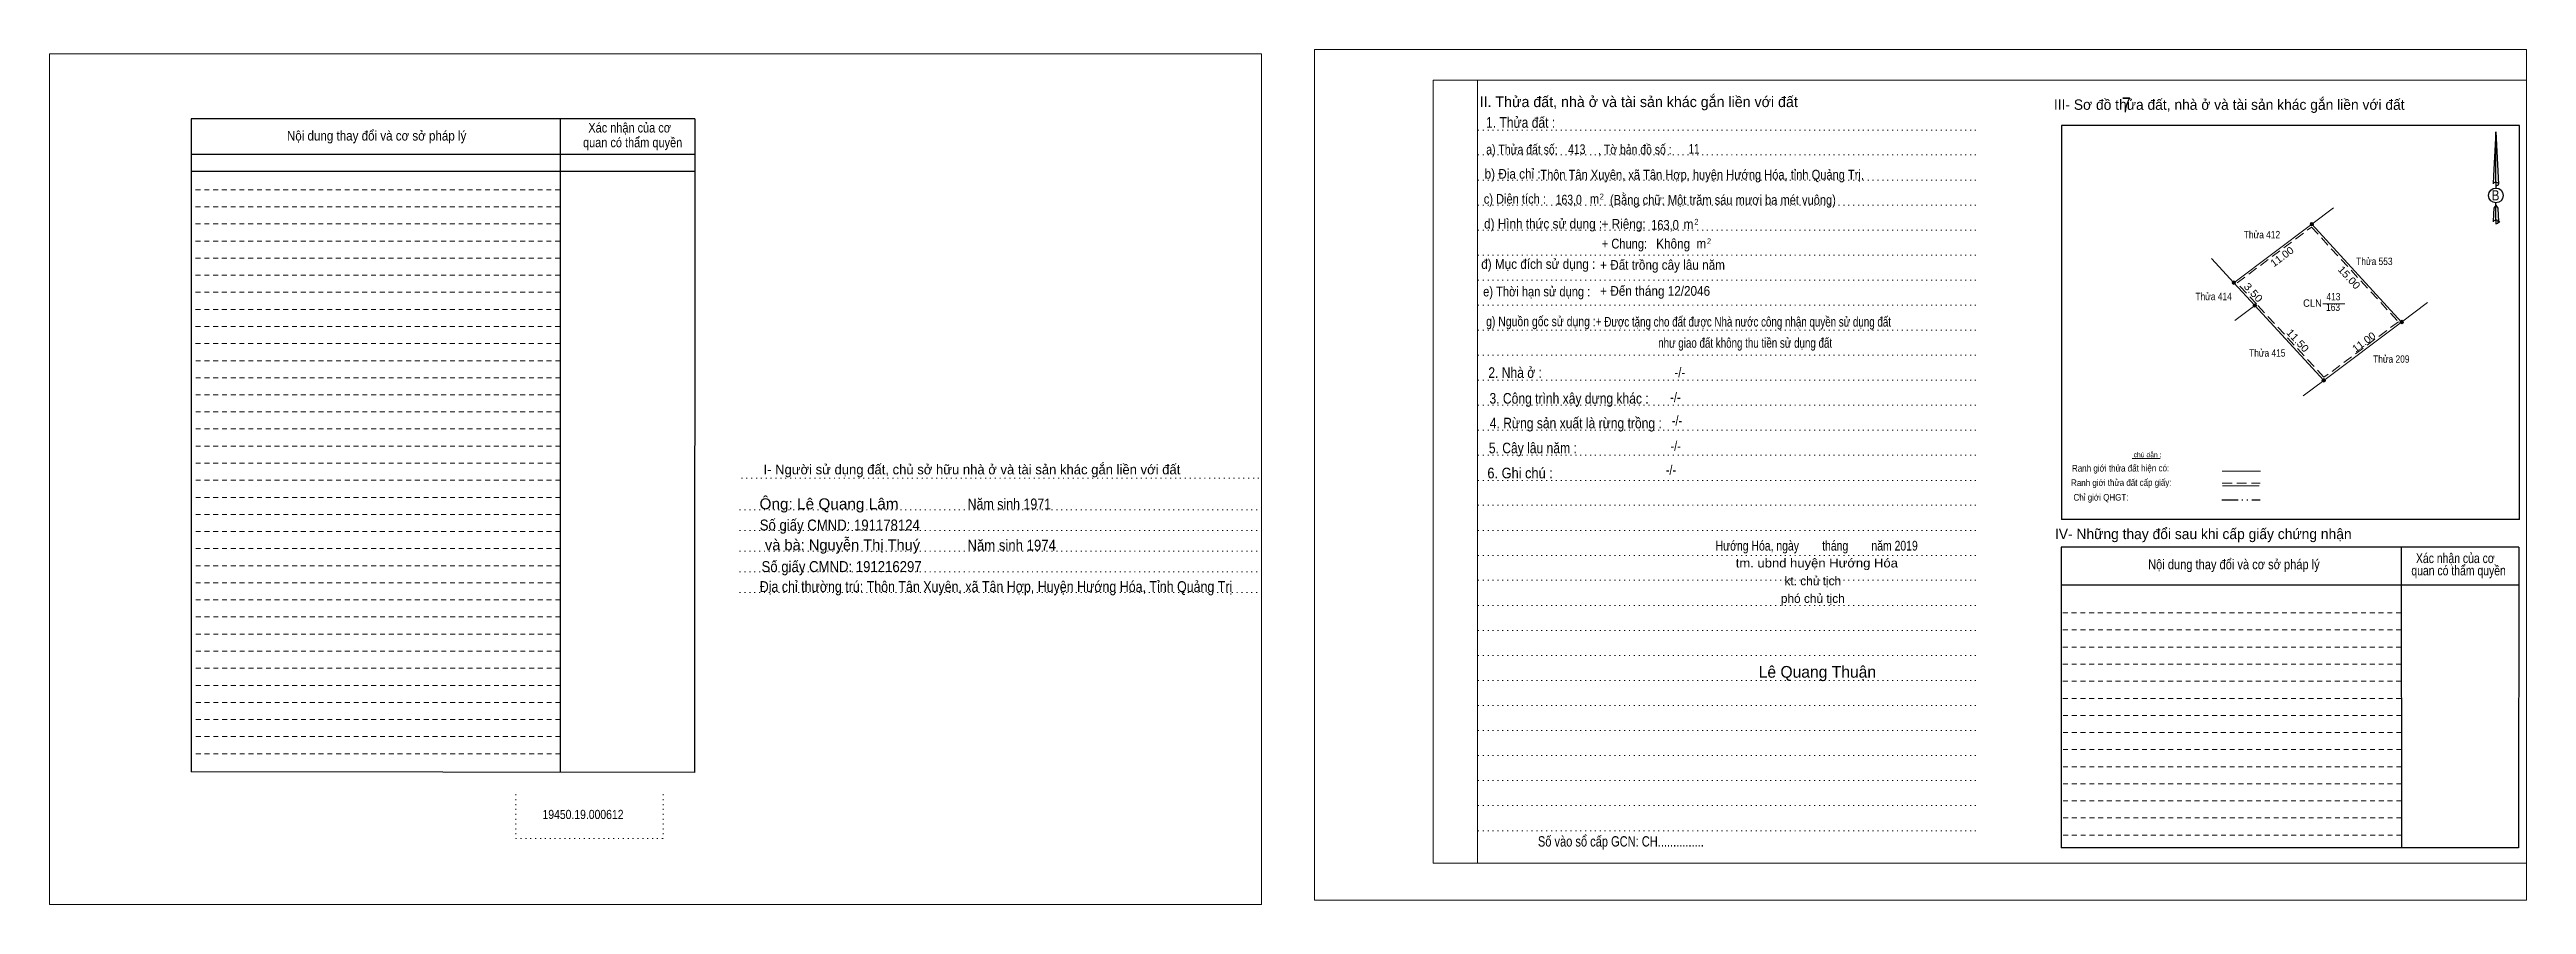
# Model space of a CAD drawing. Header units: metres. Extents: x 550359 to 551197, y 1841202 to 1841535.
# Drawn here: x 550358.6 to 550777.9, y 1841201.5 to 1841346.2 of the extents above; entities that cross this region are included whole.
import ezdxf
from ezdxf.enums import TextEntityAlignment as Align

# ---------------------------------------------------------------- set-up
doc = ezdxf.new("R2010")
doc.units = ezdxf.units.M
doc.header["$LTSCALE"] = 0.55
doc.header["$PDMODE"] = 32
doc.header["$PDSIZE"] = 0.275
for name, pattern in [('DASH_DOUBLE_DOT', [9.2, 5, -1.2, 0.3, -1.2, 0.3, -1.2]), ('DOTTED', [1.5, 0.3, -1.2]), ('MEDIUM_DASHED', [4.5, 3, -1.5]), ('SHORT_DASHED', [2.7, 1.5, -1.2])]:
    doc.linetypes.add(name, pattern=pattern)
for name, color, linetype, lineweight in [('1', 7, 'DOTTED', 13), ('10', 7, 'Continuous', 13), ('15', 7, 'Continuous', 13), ('18', 7, 'Continuous', 25), ('2', 7, 'SHORT_DASHED', 13), ('28', 7, 'Continuous', 25), ('55', 7, 'Continuous', 13), ('63', 7, 'Continuous', 13), ('8', 7, 'Continuous', 13)]:
    doc.layers.add(name, color=color, linetype=linetype, lineweight=lineweight)
doc.layers.add('9', color=7, linetype='Continuous')

msp = doc.modelspace()

# ---------------------------------------------------------------- texts
at = {"layer": '10'}
msp.add_text('chú dẫn :', height=0.8323, rotation=359.976, dxfattribs=at).set_placement((550713.7848, 1841277.1988), align=Align.CENTER)
at = {"layer": '18'}
for s, height, p in [('II. Thửa đất, nhà ở và tài sản khác gắn liền với đất', 1.8, (550627.63, 1841336.46)), ('kt. chủ tịch', 1.5, (550657.1, 1841255.52)), ('phó chủ tịch', 1.5, (550657.105, 1841252.54)), ('Lê Quang Thuận', 1.98, (550657.88, 1841239.88))]:
    msp.add_text(s, height=height, dxfattribs=at).set_placement(p, align=Align.CENTER)
for s, height, width, p in [('1. Thửa đất :', 1.8, 0.85, (550607.635, 1841332.96)), ('a) Thửa đất số:              , Tờ bản đồ số : ', 1.65, 0.8, (550617.75, 1841328.46)), ('413', 1.65, 0.8, (550617.135, 1841328.5)), ('b) Địa chỉ : ', 1.65, 0.9, (550606.56, 1841324.34)), ('Thôn Tân Xuyên, xã Tân Hợp, huyện Hướng Hóa, tỉnh Quảng Trị.', 1.65, 0.85, (550638.365, 1841324.2)), ('c) Diện tích :                                                   ', 1.65, 0.85, (550619.945, 1841320.1)), ('2', 1, 0.75, (550621.375, 1841320.82)), ('(Bằng chữ: Một trăm sáu mươi ba mét vuông)', 1.65, 0.85, (550641.885, 1841319.94)), ('B', 1.728, 0.85, (550772.695, 1841320.66)), ('d) Hình thức sử dụng :', 1.65, 0.9, (550611.445, 1841315.9)), ('163,0', 1.65, 0.8, (550615.785, 1841319.97)), (' m', 1.65, 0.85, (550619.875, 1841320.1)), ('+ Riêng: ', 1.65, 0.9, (550625.345, 1841315.86)), ('2', 1, 0.8, (550637.39, 1841316.54)), ('       + Chung:', 1.65, 0.85, (550623.39, 1841312.52)), ('163,0', 1.65, 0.85, (550632.075, 1841315.7)), ('Không', 1.65, 0.9, (550633.46, 1841312.52)), (' m', 1.65, 0.9, (550635.775, 1841315.82)), (' m', 1.65, 0.9, (550637.945, 1841312.54)), ('2', 1, 0.8, (550639.54, 1841313.26)), ('đ) Mục đích sử dụng :', 1.65, 0.9, (550610.625, 1841309.08)), ('+ Đất trồng cây lâu năm', 1.65, 0.9, (550631.66, 1841308.93)), ('e) Thời hạn sử dụng :', 1.65, 0.85, (550610.355, 1841304.42)), ('+ Đến tháng 12/2046', 1.65, 0.9, (550630.415, 1841304.52)), ('g) Nguồn gốc sử dụng :', 1.65, 0.8, (550611.07, 1841299.36)), ('+ Được tặng cho đất được Nhà nước công nhận quyền sử dụng đất ', 1.65, 0.75, (550645.59, 1841299.3)), ('như giao đất không thu tiền sử dụng đất', 1.65, 0.75, (550645.65, 1841295.73)), ('2. Nhà ở :', 1.8, 0.85, (550606.705, 1841290.62)), ('3. Công trình xây dựng khác :', 1.8, 0.85, (550615.84, 1841286.26)), ('4. Rừng sản xuất là rừng trồng :', 1.8, 0.85, (550616.975, 1841282.08)), ('5. Cây lâu năm :', 1.8, 0.85, (550609.7, 1841277.86)), ('6. Ghi chú :', 1.8, 0.9, (550607.545, 1841273.62)), ('Hướng Hóa, ngày        tháng        năm 2019', 1.65, 0.8, (550657.76, 1841261.4)), ('tm. ubnd huyện Hướng Hóa', 1.5, 1.1, (550657.785, 1841258.54)), ('19450.19.000612', 1.55, 0.85, (550448.89, 1841215.96)), ('Số vào sổ cấp GCN: CH...............', 1.75, 0.8, (550624.61, 1841211.3))]:
    msp.add_text(s, height=height, dxfattribs=dict(at, width=width)).set_placement(p, align=Align.CENTER)
at = {"layer": '2'}
for s, width, p in [('Nội dung thay đổi và cơ sở pháp lý', 0.9, (550413.95, 1841330.8)), ('Nội dung thay đổi và cơ sở pháp lý', 0.9, (550413.95, 1841330.8)), (' quan có thẩm quyền', 0.85, (550457.035, 1841329.66)), (' quan có thẩm quyền', 0.85, (550457.035, 1841329.66)), ('Xác nhận của cơ', 0.85, (550456.785, 1841332.16)), ('Xác nhận của cơ', 0.85, (550456.785, 1841332.16))]:
    msp.add_text(s, height=1.63, dxfattribs=dict(at, width=width)).set_placement(p, align=Align.CENTER)
at = {"layer": '28'}
for s, height, p in [('III- Sơ đồ thửa đất, nhà ở và tài sản khác gắn liền với đất', 1.75, (550727.61, 1841336)), ('I- Người sử dụng đất, chủ sở hữu nhà ở và tài sản khác gắn liền với đất', 1.653, (550514.735, 1841274.3)), ('và bà: Nguyễn Thị Thuý', 1.85, (550492.825, 1841261.43)), ('IV- Những thay đổi sau khi cấp giấy chứng nhận', 1.75, (550723.215, 1841263.34))]:
    msp.add_text(s, height=height, dxfattribs=at).set_placement(p, align=Align.CENTER)
for s, height, width, p in [('-/-', 1.65, 0.85, (550634.585, 1841290.72)), ('-/-', 1.65, 0.85, (550633.845, 1841286.52)), ('-/-', 1.65, 0.85, (550634.105, 1841282.58)), ('-/-', 1.65, 0.85, (550633.885, 1841278.26)), ('-/-', 1.65, 0.85, (550633.085, 1841274.22)), ('Ông: Lê Quang Lâm', 1.85, 1.05, (550490.545, 1841268.39)), ('Năm sinh 1971', 1.85, 0.85, (550521.07, 1841268.36)), ('Số giấy CMND: 191178124', 1.85, 0.9, (550492.365, 1841264.8)), ('Năm sinh 1974', 1.85, 0.9, (550521.465, 1841261.38)), ('Số giấy CMND: 191216297', 1.85, 0.9, (550492.67, 1841257.76)), ('Nội dung thay đổi và cơ sở pháp lý', 1.65, 0.85, (550728.4, 1841258.24)), (' quan có thẩm quyền', 1.65, 0.8, (550766.195, 1841257.2)), ('Xác nhận của cơ', 1.65, 0.8, (550765.885, 1841259.28)), ('Địa chỉ thường trú: Thôn Tân Xuyên, xã Tân Hợp, Huyện Hướng Hóa, Tỉnh Quảng Trị', 1.85, 0.85, (550518.815, 1841254.37))]:
    msp.add_text(s, height=height, dxfattribs=dict(at, width=width)).set_placement(p, align=Align.CENTER)
at = {"layer": '55', "width": 0.9}
for s, height, p in [('Ranh giới thửa đất hiện có:', 1.13, (550709.2138, 1841274.7776)), ('Ranh giới thửa đất cấp giấy:', 1.12, (550709.3338, 1841272.3381)), ('Chỉ giới QHGT:', 1.125, (550705.8988, 1841269.8504))]:
    msp.add_text(s, height=height, rotation=0.127, dxfattribs=at).set_placement(p, align=Align.CENTER)
at = {"layer": '63', "width": 0.8}
msp.add_text(' 7', height=2.5, dxfattribs=at).set_placement((550709.8, 1841335.6), align=Align.CENTER)
at = {"layer": '8'}
for s, width, p in [('Thửa 412', 0.85, (550733.15, 1841314.25)), ('Thửa 553', 0.85, (550752.18, 1841309.73)), ('Thửa 414', 0.85, (550724.955, 1841303.78)), ('413', 0.85, (550745.245, 1841303.75)), ('CLN', 0.95, (550741.705, 1841302.66)), ('163', 0.85, (550745.185, 1841301.96)), ('Thửa 415', 0.85, (550734.05, 1841294.22)), ('Thửa 209', 0.85, (550755.045, 1841293.19))]:
    msp.add_text(s, height=1.25, dxfattribs=dict(at, width=width)).set_placement(p, align=Align.CENTER)
for s, rotation, width, p in [('11.00', 36.912, 1.05, (550736.9196, 1841310.6443)), ('15.00', 312.569, 1.1, (550747.4487, 1841307.1978)), ('3.50', 312.682, 1.15, (550731.223, 1841304.6637)), ('11.50', 312.636, 1.1, (550738.7474, 1841296.5233)), ('11.00', 36.786, 1.05, (550750.7757, 1841296.1952))]:
    msp.add_text(s, height=1.25, rotation=rotation, dxfattribs=dict(at, width=width)).set_placement(p, align=Align.CENTER)
at = {"layer": '9', "width": 0.75}
msp.add_text('11', height=1.65, dxfattribs=at).set_placement((550637.01, 1841328.58), align=Align.CENTER)

# ---------------------------------------------------------------- hatches: boundary and pattern name
at = {"layer": '8'}
for points in [[(550741.8841, 1841316.6537, 1), (550741.2841, 1841316.6537, 1)], [(550728.6841, 1841306.7387, 1), (550728.0841, 1841306.7387, 1)], [(550732.2391, 1841302.8837, 1), (550731.6391, 1841302.8837, 1)], [(550757.1091, 1841300.0787, 1), (550756.5091, 1841300.0787, 1)], [(550743.9091, 1841290.2087, 1), (550743.3091, 1841290.2087, 1)]]:
    msp.add_hatch(color=256, dxfattribs=at).paths.add_polyline_path(points)

# ---------------------------------------------------------------- linework, layer by layer
at = {"layer": '1', "linetype": 'Continuous'}
for p, q in [((550592.83, 1841341), (550777.93, 1841341)), ((550592.83, 1841341), (550592.83, 1841208.5)), ((550777.93, 1841341), (550777.93, 1841207.38)), ((550592.83, 1841208.5), (550777.93, 1841208.5))]:
    msp.add_line(p, q, dxfattribs=at)
at = {"layer": '1'}
for p, q in [((550600.33, 1841341), (550600.33, 1841208.5)), ((550600.33, 1841341), (550600.33, 1841208.5)), ((550600.41, 1841332.58), (550684.95, 1841332.58)), ((550600.41, 1841328.36), (550684.95, 1841328.36)), ((550600.41, 1841324.12), (550684.95, 1841324.12)), ((550600.41, 1841319.88), (550684.95, 1841319.88)), ((550600.41, 1841315.64), (550684.95, 1841315.64)), ((550600.41, 1841311.4), (550684.95, 1841311.4)), ((550600.41, 1841307.18), (550684.95, 1841307.18)), ((550600.41, 1841302.94), (550684.95, 1841302.94)), ((550600.41, 1841298.7), (550684.95, 1841298.7)), ((550600.41, 1841294.46), (550684.95, 1841294.46)), ((550600.41, 1841290.24), (550684.95, 1841290.24)), ((550600.41, 1841286), (550684.95, 1841286)), ((550600.41, 1841281.76), (550684.95, 1841281.76)), ((550600.41, 1841277.52), (550684.95, 1841277.52)), ((550475.71, 1841273.68), (550563.77, 1841273.68)), ((550600.41, 1841273.28), (550684.95, 1841273.28)), ((550475.41, 1841268.28), (550563.47, 1841268.28)), ((550600.41, 1841269.06), (550684.95, 1841269.06)), ((550475.41, 1841264.78), (550563.47, 1841264.78)), ((550600.41, 1841264.82), (550684.95, 1841264.82)), ((550475.41, 1841261.28), (550563.47, 1841261.28)), ((550600.41, 1841260.58), (550684.95, 1841260.58)), ((550475.41, 1841257.78), (550563.47, 1841257.78)), ((550600.41, 1841256.36), (550684.95, 1841256.36)), ((550475.41, 1841254.28), (550563.47, 1841254.28)), ((550600.41, 1841252.12), (550684.95, 1841252.12)), ((550600.41, 1841247.86), (550684.95, 1841247.86)), ((550600.41, 1841243.64), (550684.95, 1841243.64)), ((550600.41, 1841239.42), (550684.95, 1841239.42)), ((550600.41, 1841235.16), (550684.95, 1841235.16)), ((550600.41, 1841230.92), (550684.95, 1841230.92)), ((550600.41, 1841226.7), (550684.95, 1841226.7)), ((550600.41, 1841222.46), (550684.95, 1841222.46)), ((550437.49, 1841220.14), (550437.49, 1841212.64)), ((550462.47, 1841220.14), (550462.47, 1841212.64)), ((550600.41, 1841218.22), (550684.95, 1841218.22)), ((550600.41, 1841213.98), (550684.95, 1841213.98)), ((550437.49, 1841212.64), (550462.47, 1841212.64))]:
    msp.add_line(p, q, dxfattribs=at)
at = {"layer": '1', "linetype": 'Continuous'}
for points in [[(550358.57, 1841201.5), (550563.77, 1841201.5), (550563.77, 1841345.5), (550358.57, 1841345.5)], [(550358.57, 1841345.5), (550563.77, 1841345.5), (550563.77, 1841201.5), (550358.57, 1841201.5)], [(550358.57, 1841201.5), (550563.77, 1841201.5), (550563.77, 1841345.5), (550358.57, 1841345.5)], [(550572.73, 1841202.2), (550777.93, 1841202.2), (550777.93, 1841346.2), (550572.73, 1841346.2)], [(550600.33, 1841341), (550777.93, 1841341), (550777.93, 1841208.5), (550600.33, 1841208.5)]]:
    msp.add_lwpolyline(points, close=True, dxfattribs=at)
at = {"layer": '10'}
msp.add_line((550711.17, 1841276.98), (550715.93, 1841276.96), dxfattribs=at)
at = {"layer": '15'}
msp.add_line((550726.39, 1841274.82), (550732.89, 1841274.82), dxfattribs=at)
at = {"layer": '18'}
for p, q in [((550772.73, 1841332.3), (550773.21, 1841323.44)), ((550772.73, 1841332.3), (550773.21, 1841323.44)), ((550772.73, 1841332.3), (550773.21, 1841323.44)), ((550772.35, 1841324.84), (550772.29, 1841323.46)), ((550772.73, 1841323.74), (550772.73, 1841323.4)), ((550772.73, 1841323.4), (550772.73, 1841323.14)), ((550772.73, 1841323.14), (550772.73, 1841322.8)), ((550772.73, 1841323.14), (550772.73, 1841322.8)), ((550772.73, 1841323.14), (550772.73, 1841322.8)), ((550773.21, 1841323.44), (550773.21, 1841323.46)), ((550772.73, 1841319.84), (550772.73, 1841320.24)), ((550772.73, 1841319.84), (550772.73, 1841320.24)), ((550772.73, 1841319.84), (550772.73, 1841320.24)), ((550772.73, 1841319.84), (550773.09, 1841319.34)), ((550772.73, 1841319.84), (550773.09, 1841319.34)), ((550772.73, 1841319.84), (550773.09, 1841319.34)), ((550773.09, 1841319.34), (550773.21, 1841317.04)), ((550773.09, 1841319.34), (550773.21, 1841317.04)), ((550773.09, 1841319.34), (550773.21, 1841317.04)), ((550772.73, 1841317.34), (550772.73, 1841317)), ((550772.73, 1841317), (550772.73, 1841316.74))]:
    msp.add_line(p, q, dxfattribs=at)
for points in [[(550772.73, 1841323.74), (550772.73, 1841332.3), (550772.35, 1841324.84)], [(550772.73, 1841317.34), (550772.73, 1841319.84), (550772.41, 1841319.34), (550772.35, 1841318.4), (550772.29, 1841317.04)]]:
    msp.add_lwpolyline(points, dxfattribs=at)
msp.add_ellipse((550772.7611, 1841321.5022), major_axis=(0, 1.258), ratio=0.983453, dxfattribs=at)
for centre, start_param, end_param in [((550772.7615, 1841323.4407), 1.57079633, 3.07445202), ((550772.7615, 1841323.4407), 0.06714063, 1.57079633), ((550772.7615, 1841323.4407), 4.71238898, 6.28318531), ((550772.7615, 1841317.0202), 2.49106941, 3.07427841), ((550772.7615, 1841317.0202), 1.57079633, 2.49106941), ((550772.7615, 1841317.0202), 0.06714063, 1.57079633), ((550772.7615, 1841317.0202), 4.71238898, 6.28318531)]:
    msp.add_ellipse(centre, major_axis=(0.4535, 0), ratio=0.655448, start_param=start_param, end_param=end_param, dxfattribs=at)
msp.add_point((550773.21, 1841317.04), dxfattribs=at)
at = {"layer": '2', "linetype": 'Continuous', "lineweight": 25}
for p, q in [((550467.85, 1841334.46), (550382.57, 1841334.46)), ((550382.57, 1841334.46), (550382.57, 1841223.94)), ((550445.01, 1841334.46), (550445.03, 1841223.86)), ((550467.85, 1841328.42), (550382.69, 1841328.42)), ((550467.85, 1841325.54), (550382.69, 1841325.54))]:
    msp.add_line(p, q, dxfattribs=at)
at = {"layer": '2'}
for p, q in [((550445.01, 1841322.46), (550382.57, 1841322.46)), ((550445.01, 1841319.58), (550382.57, 1841319.58)), ((550445.01, 1841319.58), (550382.57, 1841319.58)), ((550445.01, 1841316.68), (550382.57, 1841316.68)), ((550445.01, 1841313.78), (550382.57, 1841313.78)), ((550445.01, 1841310.9), (550382.57, 1841310.9)), ((550445.01, 1841308), (550382.57, 1841308)), ((550445.01, 1841305.12), (550382.57, 1841305.12)), ((550445.01, 1841302.22), (550382.57, 1841302.22)), ((550445.01, 1841299.32), (550382.57, 1841299.32)), ((550445.01, 1841296.44), (550382.57, 1841296.44)), ((550445.03, 1841293.54), (550382.57, 1841293.54)), ((550445.03, 1841290.64), (550382.57, 1841290.64)), ((550445.03, 1841287.76), (550382.57, 1841287.76)), ((550445.03, 1841284.86), (550382.57, 1841284.86)), ((550445.03, 1841281.98), (550382.57, 1841281.98)), ((550445.03, 1841279.08), (550382.57, 1841279.08)), ((550445.03, 1841276.18), (550382.57, 1841276.18)), ((550445.03, 1841273.3), (550382.57, 1841273.3)), ((550445.03, 1841270.4), (550382.57, 1841270.4)), ((550445.03, 1841267.5), (550382.57, 1841267.5)), ((550445.03, 1841264.62), (550382.57, 1841264.62)), ((550445.03, 1841261.72), (550382.57, 1841261.72)), ((550445.03, 1841258.82), (550382.57, 1841258.82)), ((550445.03, 1841255.94), (550382.57, 1841255.94)), ((550445.03, 1841253.04), (550382.57, 1841253.04)), ((550445.05, 1841250.16), (550382.57, 1841250.16)), ((550445.05, 1841247.26), (550382.57, 1841247.26)), ((550756.71, 1841247.96), (550699.13, 1841247.96)), ((550445.05, 1841244.36), (550382.57, 1841244.36)), ((550756.71, 1841245.06), (550699.13, 1841245.06)), ((550756.71, 1841242.16), (550699.13, 1841242.16)), ((550445.05, 1841241.48), (550382.57, 1841241.48)), ((550445.05, 1841238.58), (550382.57, 1841238.58)), ((550756.71, 1841239.28), (550699.13, 1841239.28)), ((550445.05, 1841235.68), (550382.57, 1841235.68)), ((550756.71, 1841236.38), (550699.13, 1841236.38)), ((550445.05, 1841232.8), (550382.57, 1841232.8)), ((550445.05, 1841229.9), (550382.57, 1841229.9)), ((550756.73, 1841233.5), (550699.13, 1841233.5)), ((550756.73, 1841230.6), (550699.13, 1841230.6)), ((550445.05, 1841227.02), (550382.57, 1841227.02)), ((550756.73, 1841227.7), (550699.13, 1841227.7)), ((550756.73, 1841224.82), (550699.13, 1841224.82)), ((550756.73, 1841221.92), (550699.13, 1841221.92)), ((550756.73, 1841219.02), (550699.13, 1841219.02)), ((550756.75, 1841216.14), (550699.13, 1841216.14)), ((550756.75, 1841213.24), (550699.13, 1841213.24))]:
    msp.add_line(p, q, dxfattribs=at)
at = {"layer": '2', "linetype": 'Continuous', "lineweight": 25}
msp.add_lwpolyline([(550467.85, 1841334.46), (550467.79, 1841223.82), (550382.57, 1841223.94)], dxfattribs=at)
at = {"layer": '28'}
for p, q in [((550776.73, 1841266.68), (550699.19, 1841266.68)), ((550756.71, 1841261.98), (550756.75, 1841211.1)), ((550776.65, 1841261.98), (550776.61, 1841211.1)), ((550776.63, 1841255.52), (550699.13, 1841255.52)), ((550776.61, 1841211.1), (550699.13, 1841211.1))]:
    msp.add_line(p, q, dxfattribs=at)
at = {"layer": '28', "linetype": 'SHORT_DASHED', "lineweight": 13}
msp.add_line((550756.69, 1841250.84), (550699.13, 1841250.84), dxfattribs=at)
at = {"layer": '28'}
for points in [[(550776.73, 1841266.68), (550776.73, 1841333.32), (550699.19, 1841333.32), (550699.19, 1841266.68)], [(550776.65, 1841261.98), (550699.13, 1841261.98), (550699.13, 1841211.1)]]:
    msp.add_lwpolyline(points, dxfattribs=at)
at = {"layer": '55', "linetype": 'MEDIUM_DASHED'}
msp.add_line((550726.43, 1841272.78), (550732.83, 1841272.78), dxfattribs=at)
at = {"layer": '55'}
msp.add_line((550726.45, 1841272.34), (550732.69, 1841272.34), dxfattribs=at)
msp.add_line((550726.45, 1841272.34), (550732.69, 1841272.34), dxfattribs=at)
at = {"layer": '55', "linetype": 'DASH_DOUBLE_DOT', "lineweight": 25}
msp.add_line((550726.35, 1841269.96), (550732.85, 1841269.96), dxfattribs=at)
at = {"layer": '8'}
for p, q in [((550745.25, 1841319.42), (550741.57, 1841316.66)), ((550741.57, 1841316.66), (550756.8, 1841300.08)), ((550728.37, 1841306.74), (550724.61, 1841310.84)), ((550731.93, 1841302.88), (550728.54, 1841300.33)), ((550743.47, 1841303.18), (550747.2, 1841303.18)), ((550743.47, 1841303.18), (550747.2, 1841303.18)), ((550756.8, 1841300.08), (550761.2, 1841303.38)), ((550743.6, 1841290.21), (550740.14, 1841287.59))]:
    msp.add_line(p, q, dxfattribs=at)
msp.add_lwpolyline([(550741.57, 1841316.66), (550728.37, 1841306.74), (550731.93, 1841302.88), (550743.6, 1841290.21), (550756.8, 1841300.08)], dxfattribs=at)
at = {"layer": '8', "linetype": 'MEDIUM_DASHED'}
msp.add_lwpolyline([(550741.53, 1841316.14), (550756.25, 1841300.12), (550743.65, 1841290.72), (550732.2, 1841303.14), (550728.93, 1841306.7)], close=True, dxfattribs=at)
at = {"layer": '8'}
for centre in [(550741.5841, 1841316.6537), (550728.3841, 1841306.7387), (550731.9391, 1841302.8837), (550756.8091, 1841300.0787), (550743.6091, 1841290.2087)]:
    msp.add_circle(centre, 0.3, dxfattribs=at)

msp.set_redraw_order([(e.dxf.handle, doc.entitydb.next_handle()) for e in msp.query("TEXT MTEXT ATTDEF DIMENSION ARC_DIMENSION")])  # texts and dimensions are drawn at this point

doc.saveas('drawing.dxf')
